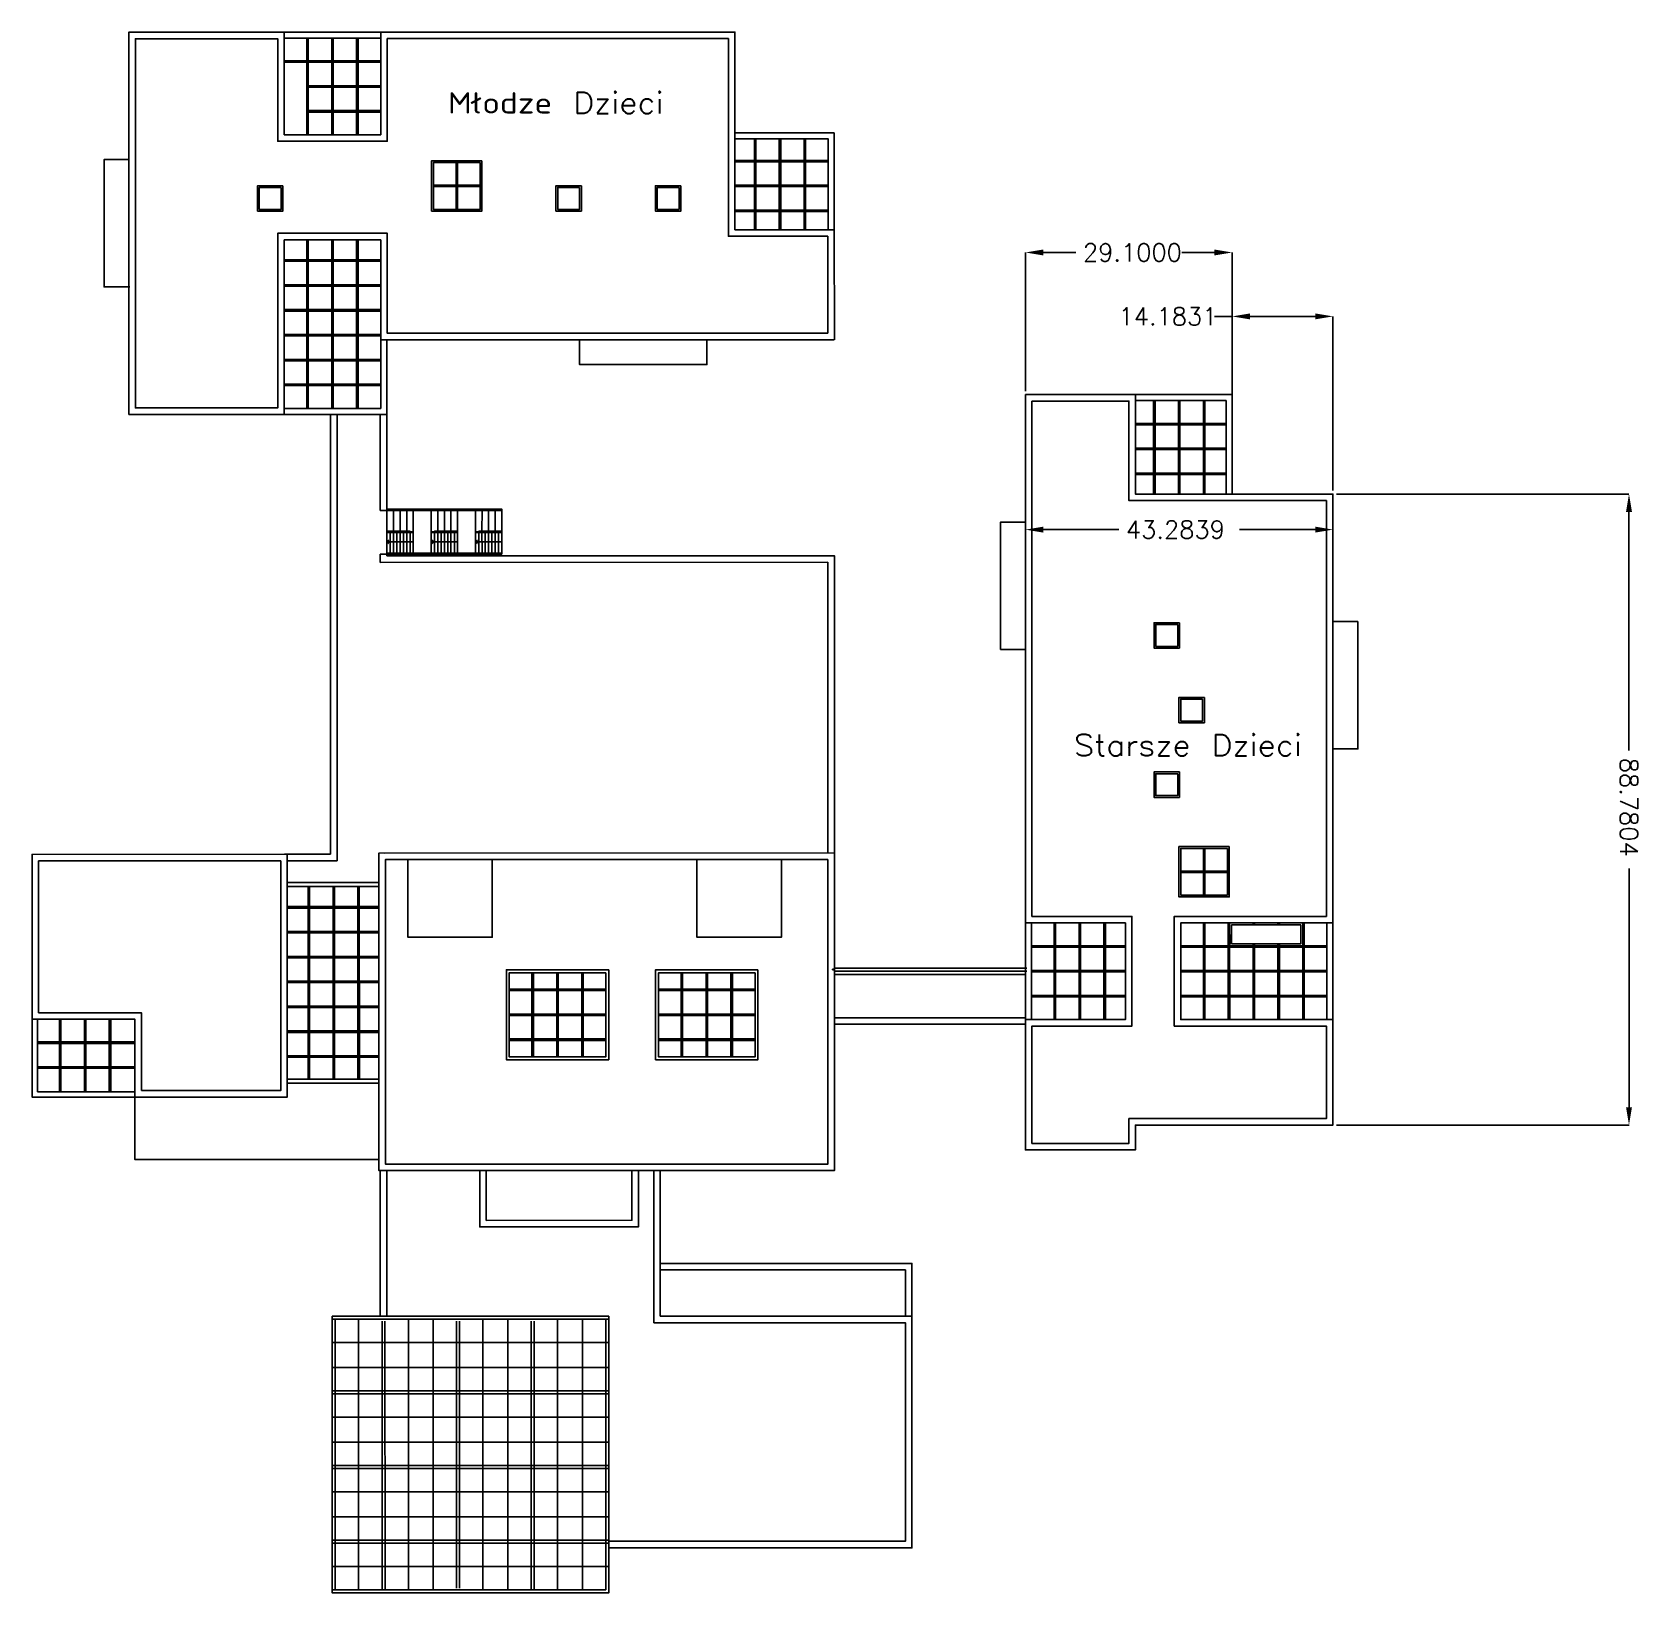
# Model space of a CAD drawing. Extents: x 126 to 1219, y 91 to 1021.
# Drawn here: x 491.3 to 717.3, y 239.1 to 458.7 of the extents above; entities that cross this region are included whole.
import ezdxf

# ---------------------------------------------------------------- set-up
doc = ezdxf.new("R2010")
doc.units = 0
doc.layers.get('0').update_dxf_attribs({"linetype": 'CONTINUOUS'})
doc.layers.get('DEFPOINTS').update_dxf_attribs({"linetype": 'CONTINUOUS'})
for name, color, linetype in [('-_C_-__CIANA_OS_ONOWA_1', 250, 'CONTINUOUS'), ('-_C_-_WIDOK_RZUT', 253, 'CONTINUOUS'), ('-_D_-_WIDOK_DACH_W', 130, 'CONTINUOUS'), ('-_D_-_WIDOK_DACH_W_CIENKA', 8, 'CONTINUOUS'), ('_B_WIDOK', 9, 'CONTINUOUS'), ('DIMENSION', 3, 'CONTINUOUS')]:
    doc.layers.add(name, color=color, linetype=linetype)
doc.styles.get("Standard").update_dxf_attribs({"font": 'txt.shx'})
doc.dimstyles.get("Standard").update_dxf_attribs({"dimscale": 100, "dimtxt": 2.5, "dimasz": 2.5, "dimexe": 0, "dimexo": 0.5, "dimgap": 1, "dimtad": 0, "dimtoh": 1, "dimzin": 0, "dimcen": 2.5, "dimazin": 3, "dimtfac": 1, "dimtofl": 0, "dimtmove": 0, "dimatfit": 3})

msp = doc.modelspace()

# ---------------------------------------------------------------- texts
at = {"linetype": 'CONTINUOUS', "width": 1.1}
for s, p in [('Młodze Dzieci', (549.805978, 447.270339)), ('Starsze Dzieci', (637.917547, 356.87468))]:
    msp.add_text(s, height=3, dxfattribs=at).set_placement(p)

# ---------------------------------------------------------------- blocks, each defined once
blk = doc.blocks.new('*D25')
at = {"layer": 'DEFPOINTS', "color": 0}
for p in [(674.37683, 393.721308), (674.380629, 304.94087), (716.047254, 304.942653)]:
    blk.add_point(p, dxfattribs=at)
at = {"layer": 'DIMENSION', "color": 0}
for p, q in [((674.87683, 393.721329), (716.043454, 393.723091)), ((716.043561, 391.223091), (716.044999, 357.624539)), ((716.047147, 307.442653), (716.045709, 341.041205)), ((674.880629, 304.940891), (716.047254, 304.942653))]:
    blk.add_line(p, q, dxfattribs=at)
for points in [[(716.460228, 391.223109), (715.626895, 391.223073), (716.043454, 393.723091)], [(715.63048, 307.442635), (716.463813, 307.442671), (716.047254, 304.942653)]]:
    blk.add_solid(points, dxfattribs=at)
at = {"layer": 'DIMENSION', "color": 0, "linetype": 'CONTINUOUS'}
blk.add_text('88.7804', height=2.5, rotation=270.002452, dxfattribs=at).set_placement((714.795042, 356.624485))
blk = doc.blocks.new('*D35')
at = {"layer": 'DEFPOINTS', "color": 0}
for p in [(660.193704, 418.721308), (660.193704, 393.721308), (674.37683, 393.721308)]:
    blk.add_point(p, dxfattribs=at)
at = {"layer": 'DIMENSION', "color": 0}
for p, q in [((660.193704, 418.721308), (657.693704, 418.721308)), ((660.193704, 394.221308), (660.193704, 418.721308)), ((671.87683, 418.721308), (662.693704, 418.721308)), ((674.37683, 394.221308), (674.37683, 418.721308))]:
    blk.add_line(p, q, dxfattribs=at)
for points in [[(662.693704, 419.137975), (662.693704, 418.304641), (660.193704, 418.721308)], [(671.87683, 418.304641), (671.87683, 419.137975), (674.37683, 418.721308)]]:
    blk.add_solid(points, dxfattribs=at)
at = {"layer": 'DIMENSION', "color": 0, "linetype": 'CONTINUOUS'}
blk.add_text('14.1831', height=2.5, dxfattribs=at).set_placement((644.193704, 417.471308))
blk = doc.blocks.new('*D39')
at = {"layer": 'DEFPOINTS', "color": 0}
for p in [(660.192906, 427.719079), (631.092887, 407.719079), (660.192906, 407.717475)]:
    blk.add_point(p, dxfattribs=at)
at = {"layer": 'DIMENSION', "color": 0}
for p, q in [((631.092887, 408.219079), (631.092887, 427.719079)), ((633.592887, 427.719079), (638.184563, 427.719079)), ((657.692906, 427.719079), (653.10123, 427.719079)), ((660.192906, 408.217475), (660.192906, 427.719079))]:
    blk.add_line(p, q, dxfattribs=at)
for points in [[(633.592887, 428.135746), (633.592887, 427.302412), (631.092887, 427.719079)], [(657.692906, 427.302412), (657.692906, 428.135746), (660.192906, 427.719079)]]:
    blk.add_solid(points, dxfattribs=at)
at = {"layer": 'DIMENSION', "color": 0, "linetype": 'CONTINUOUS'}
blk.add_text('29.1000', height=2.5, dxfattribs=at).set_placement((639.184563, 426.469079))
blk = doc.blocks.new('*D41')
at = {"layer": 'DEFPOINTS', "color": 0}
for p in [(631.092887, 407.716229), (674.37683, 393.721308), (674.37683, 388.721308)]:
    blk.add_point(p, dxfattribs=at)
at = {"layer": 'DIMENSION', "color": 0}
for p, q in [((631.092887, 407.216229), (631.092887, 388.721308)), ((674.37683, 393.221308), (674.37683, 388.721308)), ((633.592887, 388.721308), (644.234858, 388.721308)), ((671.87683, 388.721308), (661.234858, 388.721308))]:
    blk.add_line(p, q, dxfattribs=at)
for points in [[(633.592887, 389.137975), (633.592887, 388.304641), (631.092887, 388.721308)], [(671.87683, 388.304641), (671.87683, 389.137975), (674.37683, 388.721308)]]:
    blk.add_solid(points, dxfattribs=at)
at = {"layer": 'DIMENSION', "color": 0, "linetype": 'CONTINUOUS'}
blk.add_text('43.2839', height=2.5, dxfattribs=at).set_placement((645.234858, 387.471308))

# ---------------------------------------------------------------- dimensions: what is measured, and where the dimension line sits
at = {"layer": 'DIMENSION'}
for base, p1, p2, picture, middle in [((660.192906, 427.719079), (631.092887, 407.719079), (660.192906, 407.717475), '*D39', (645.642897, 427.719079)), ((660.193704, 418.721308), (674.37683, 393.721308), (660.193704, 393.721308), '*D35', (650.443704, 418.721308)), ((674.37683, 388.721308), (631.092887, 407.716229), (674.37683, 393.721308), '*D41', (652.734858, 388.721308))]:
    dim = msp.add_linear_dim(base=base, p1=p1, p2=p2, dimstyle='STANDARD', override={"dimscale": 1, "dimlfac": 1, "dimsah": 1, "dimtolj": 1}, dxfattribs=at)
    dim.commit()
    dim.dimension.update_dxf_attribs({"geometry": picture, "text_midpoint": middle})
dim = msp.add_linear_dim(base=(716.047254, 304.942653), p1=(674.37683, 393.721308), p2=(674.380629, 304.94087), angle=270.002452, dimstyle='STANDARD', override={"dimscale": 1, "dimlfac": 1, "dimsah": 1, "dimtolj": 1}, dxfattribs=at)
dim.commit()
dim.dimension.update_dxf_attribs({"geometry": '*D25', "text_midpoint": (716.045354, 349.332872)})

# ---------------------------------------------------------------- linework, layer by layer
at = {"layer": '-_C_-__CIANA_OS_ONOWA_1'}
msp.add_lwpolyline([(603.946304, 326.784724), (603.9463, 326.874469), (604.196275, 326.87448), (604.196279, 326.784735)], close=True, dxfattribs=at)
at = {"layer": '-_C_-_WIDOK_RZUT'}
for points in [[(533.276577, 404.934756), (533.280012, 343.034678)], [(534.195056, 404.934795), (534.197794, 342.116975)], [(540.277307, 404.93506), (540.275824, 391.411356)], [(541.195049, 404.9351), (541.19384, 385.03566)], [(541.194208, 391.411395), (540.276546, 391.411356)], [(541.202152, 391.411395), (541.194023, 391.411395)], [(555.965932, 391.410872), (541.202152, 391.41098)], [(541.202161, 391.576782), (541.202161, 391.576782), (543.976495, 391.576901)], [(542.134989, 388.49412), (542.135042, 391.410737)], [(543.068321, 388.49416), (543.068375, 391.410777)], [(543.976495, 391.576901), (549.801699, 391.576978)], [(544.001654, 388.4942), (544.001707, 391.410817)], [(544.934986, 388.49424), (544.93504, 391.410857)], [(547.435397, 385.411016), (547.43514, 391.410964)], [(548.368406, 388.494387), (548.368459, 391.411004)], [(549.301738, 388.494427), (549.301792, 391.411044)], [(549.802153, 391.57715), (549.802153, 391.57715), (555.989433, 391.57754)], [(550.235071, 388.494467), (550.235124, 391.411084)], [(551.168403, 388.494507), (551.168457, 391.411124)], [(553.668634, 385.411283), (553.668377, 391.411231)], [(554.601645, 388.494654), (554.601697, 391.411271)], [(555.534977, 388.494693), (555.535029, 391.411311)], [(557.402263, 391.5776), (557.401759, 388.494898), (555.554752, 388.494819)], [(557.40227, 391.410934), (555.965932, 391.410872)], [(557.401759, 388.49491), (557.401627, 391.5776), (555.989433, 391.57754)], [(556.46831, 388.494733), (556.468361, 391.411351)], [(556.468426, 388.494858), (556.468478, 391.411476)], [(557.401642, 388.494773), (557.401694, 391.41139)], [(541.168488, 388.418167), (544.934989, 388.417686)], [(541.193851, 385.244083), (541.193712, 388.494079)], [(541.193851, 385.244083), (541.193712, 388.494079)], [(541.194157, 388.293078), (544.934995, 388.293238)], [(541.842034, 387.013937), (541.194212, 387.013909), (541.506701, 387.242412)], [(544.935049, 387.014069), (541.194212, 387.013909), (541.506721, 386.785435)], [(544.93505, 387.011474), (541.194212, 387.013909), (541.194212, 387.013909)], [(541.201576, 388.494123), (544.46832, 388.49422)], [(541.668455, 385.41077), (541.668455, 385.41077), (541.668323, 388.4941), (541.668323, 388.4941)], [(541.668323, 388.4941), (541.668323, 388.4941), (541.668455, 385.41077)], [(542.134989, 388.49412), (542.135121, 385.41079)], [(542.135121, 385.41079), (542.134989, 388.49412)], [(542.601787, 385.41081), (542.601787, 385.41081), (542.601655, 388.49414)], [(542.601655, 388.49414), (542.601655, 388.49414), (542.601787, 385.41081)], [(543.068321, 388.49416), (543.068453, 385.410829)], [(543.068453, 385.410829), (543.068321, 388.49416)], [(543.53512, 385.410849), (543.534987, 388.49418)], [(543.534987, 388.49418), (543.534987, 388.49418), (543.53512, 385.410849)], [(544.001654, 388.4942), (544.001654, 388.4942)], [(544.001786, 385.410869), (544.001654, 388.4942)], [(544.46845, 385.463589), (544.46845, 385.463589), (544.46832, 388.49422)], [(544.46832, 388.49422), (544.46832, 388.49422), (544.468452, 385.410889)], [(544.934986, 388.49424), (544.935118, 385.410909)], [(544.935118, 385.410909), (544.934986, 388.49424)], [(547.435269, 388.417367), (551.168407, 388.41689)], [(547.435274, 388.293345), (551.168412, 388.293505)], [(548.083151, 387.014204), (547.435329, 387.014177), (547.747819, 387.24268)], [(551.176167, 387.014337), (547.435329, 387.014177), (547.747838, 386.785702)], [(551.176167, 387.011742), (547.435329, 387.014177), (547.435329, 387.014177)], [(547.901872, 385.411036), (547.901872, 385.411036), (547.90174, 388.494367), (547.90174, 388.494367)], [(547.90174, 388.494367), (547.90174, 388.494367), (547.901872, 385.411036)], [(547.90174, 388.494367), (551.168403, 388.494307)], [(548.368406, 388.494387), (548.368538, 385.411056)], [(548.368538, 385.411056), (548.368406, 388.494387)], [(548.835204, 385.411076), (548.835204, 385.411076), (548.835072, 388.494407)], [(548.835072, 388.494407), (548.835072, 388.494407), (548.835204, 385.411076)], [(549.301738, 388.494427), (549.30187, 385.411096)], [(549.30187, 385.411096), (549.301738, 388.494427)], [(549.80174, 388.494448), (549.801648, 388.494448)], [(549.801648, 388.494448), (549.801648, 388.494331)], [(549.801648, 388.494331), (549.80178, 385.411118)], [(550.235203, 385.411136), (550.235071, 388.494467)], [(550.735112, 385.411158), (550.73498, 388.494488)], [(550.735159, 388.494488), (550.735112, 385.411158)], [(550.735137, 388.494208), (550.735159, 388.494488)], [(551.168403, 388.494507), (551.168535, 385.411176)], [(551.168535, 385.411176), (551.168403, 388.494507)], [(553.668506, 388.41657), (557.401745, 388.416093)], [(553.668511, 388.293612), (557.401651, 388.293772)], [(554.316388, 387.014471), (553.668566, 387.014443), (553.981056, 387.242947)], [(557.409405, 387.014604), (553.668566, 387.014443), (553.981075, 386.785969)], [(557.409405, 387.012009), (553.668566, 387.014443), (553.668566, 387.014443)], [(554.135111, 385.411303), (554.135111, 385.411303), (554.134979, 388.494634), (554.134979, 388.494634)], [(554.134979, 388.494634), (554.134979, 388.494634), (554.135111, 385.411303)], [(554.134979, 388.494634), (557.401642, 388.494573)], [(554.601645, 388.494654), (554.601777, 385.411323)], [(554.601777, 385.411323), (554.601645, 388.494654)], [(555.068443, 385.411343), (555.068443, 385.411343), (555.068311, 388.494674)], [(555.068311, 388.494674), (555.068311, 388.494674), (555.068443, 385.411343)], [(555.534977, 388.494693), (555.535109, 385.411363)], [(555.535109, 385.411363), (555.534977, 388.494693)], [(557.401759, 388.49491), (555.535094, 388.494818)], [(555.535226, 385.411488), (555.535094, 388.494818)], [(556.001892, 385.411508), (556.001892, 385.411508), (556.00176, 388.494838)], [(556.00176, 388.494838), (556.00176, 388.494838), (556.001892, 385.411508)], [(556.034978, 388.494715), (556.034887, 388.494715)], [(556.034887, 388.494715), (556.034887, 388.494598)], [(556.468442, 385.411403), (556.46831, 388.494733)], [(556.468426, 388.494858), (556.468558, 385.411528)], [(556.468558, 385.411528), (556.468426, 388.494858)], [(556.935224, 385.411548), (556.935092, 388.494878)], [(556.935092, 388.494878), (556.935092, 388.494878), (556.935224, 385.411548)], [(556.968376, 388.494475), (556.968397, 388.494755)], [(557.401774, 385.411443), (557.401642, 388.494773)], [(557.401898, 385.244902), (557.401751, 388.661565)], [(557.401759, 388.494898), (557.401759, 388.494898), (557.401891, 385.411568)], [(540.276086, 385.285613), (540.276136, 384.117878)], [(541.194471, 385.285653), (540.276808, 385.285613)], [(541.19384, 385.03566), (604.194285, 385.038357), (604.196083, 343.037911)], [(541.193849, 385.285659), (541.193849, 385.285659), (544.494292, 385.285801)], [(541.201796, 385.244083), (541.201789, 385.41075), (544.3099, 385.410883)], [(541.201794, 385.28566), (541.201794, 385.28566), (544.502237, 385.285801)], [(543.976122, 385.410868), (546.801783, 385.410989)], [(543.993846, 385.285779), (546.793843, 385.285899)], [(544.001791, 385.28578), (546.801788, 385.285899)], [(546.793843, 385.285899), (549.79384, 385.286028)], [(549.80178, 385.411118), (546.801783, 385.410989)], [(546.801788, 385.285899), (549.801785, 385.286028)], [(549.79384, 385.286028), (549.79384, 385.286028), (553.094284, 385.286169)], [(549.801785, 385.286028), (549.80178, 385.411118), (555.119981, 385.41147)], [(549.801785, 385.286028), (549.801785, 385.286028), (555.102343, 385.28638)], [(552.593839, 385.286147), (555.393836, 385.286267)], [(555.102343, 385.28638), (557.401896, 385.286478)], [(555.119981, 385.41147), (557.401891, 385.411568)], [(540.276136, 384.117878), (603.276582, 384.120575), (603.278333, 343.221156)], [(526.782227, 343.033985), (533.280012, 343.034678)], [(527.195714, 342.11626), (534.197794, 342.116975)], [(540.945652, 343.218487), (604.196075, 343.221195)], [(540.096636, 310.834698), (540.097162, 298.535062), (540.739242, 298.535092)], [(540.097096, 300.076826), (505.739202, 300.075355), (505.738826, 308.867198)], [(615.115027, 278.038413), (615.114708, 285.471714), (579.698194, 285.470199)], [(614.197286, 278.038374), (614.197007, 284.553934), (579.698233, 284.552457)]]:
    msp.add_lwpolyline(points, dxfattribs=at)
at = {"layer": '-_D_-_WIDOK_DACH_W'}
for points in [[(604.194258, 415.43775), (604.190746, 430.912786), (590.193972, 430.912186), (590.193388, 444.537368), (590.193388, 444.537368), (590.193388, 444.537368), (590.192781, 458.720494), (590.192781, 458.720494), (540.342833, 458.718359), (540.343451, 444.285029), (526.760131, 444.284447), (526.759513, 458.717776), (504.90955, 458.716841), (504.911826, 404.933536), (526.761816, 404.934472), (526.760764, 429.492792), (540.344084, 429.493374), (540.344686, 415.435018), (604.191408, 415.437749)], [(540.344084, 429.493374), (526.760751, 429.492792)], [(631.092887, 407.719079), (646.567923, 407.716892), (646.568522, 393.720117), (660.193704, 393.720701), (660.193704, 393.720701), (660.193704, 393.720701), (674.37683, 393.721308), (674.37683, 393.721308), (674.379413, 333.374208), (652.946048, 333.373291), (652.946646, 319.789973), (674.380008, 319.79089), (674.380629, 304.94087), (646.572268, 304.939663), (646.57242, 301.44292), (631.097549, 301.439049), (631.097399, 304.93899), (631.096763, 319.789036), (645.155009, 319.789637), (645.154428, 333.372949), (631.09607, 333.372347), (631.092887, 407.716229)], [(505.738826, 308.867198), (527.197168, 308.868116), (527.195705, 343.034526), (491.279146, 343.032988), (491.28014, 319.824716)], [(491.28014, 319.824716), (505.738357, 319.825335), (505.738826, 308.867198)], [(540.281802, 278.035191), (540.280926, 298.53507)], [(575.694213, 298.53654), (575.694628, 291.536725), (555.197965, 291.535789), (555.197551, 298.535811)], [(579.697493, 298.536705), (579.698264, 278.036882)], [(579.698264, 278.036758), (615.115027, 278.038413), (615.116422, 245.455102), (572.449798, 245.453276)]]:
    msp.add_lwpolyline(points, dxfattribs=at)
for points in [[(604.196075, 343.221195), (604.197988, 298.537807), (540.097162, 298.535062), (540.095249, 343.218451)], [(572.02967, 326.369833), (572.030177, 314.536512), (558.446861, 314.53593), (558.446354, 326.369252)], [(593.029653, 326.370733), (593.030159, 314.537411), (579.44683, 314.536829), (579.446323, 326.370151)], [(572.448409, 278.036568), (572.450076, 239.11994), (533.533449, 239.118274), (533.531783, 278.034902)]]:
    msp.add_lwpolyline(points, close=True, dxfattribs=at)
at = {"layer": '-_D_-_WIDOK_DACH_W_CIENKA', "linetype": 'CONTINUOUS'}
for points in [[(603.276308, 416.355453), (603.273213, 429.995004), (589.276269, 429.994405), (589.275646, 444.537328), (589.275078, 457.802714), (541.260614, 457.800658), (541.261232, 443.367326), (525.842428, 443.366666), (525.84181, 457.799994), (505.82733, 457.799138), (505.829529, 405.851318), (525.844034, 405.852175), (525.842982, 430.410495), (541.261787, 430.411155), (541.262389, 416.352799)], [(632.010667, 406.801208), (645.65022, 406.79928), (645.650819, 392.802336), (660.193743, 392.802958), (673.459127, 392.803526), (673.461632, 334.291912), (652.028266, 334.290994), (652.028945, 318.872191), (673.462305, 318.873109), (673.462847, 305.858573), (645.654485, 305.857364), (645.654638, 302.360433), (632.015252, 302.357021), (632.015141, 304.93903), (632.014545, 318.871332), (646.072791, 318.871934), (646.072131, 334.290731), (632.013773, 334.290129)], [(603.278372, 342.303414), (603.280207, 299.45551), (541.014866, 299.452844), (541.013031, 342.300748)], [(572.446319, 326.786518), (572.446861, 314.119864), (558.030212, 314.119246), (558.02967, 326.7859)], [(593.446301, 326.787417), (593.446843, 314.120763), (579.030181, 314.120145), (579.029639, 326.786799)]]:
    msp.add_lwpolyline(points, close=True, dxfattribs=at)
at = {"layer": '-_D_-_WIDOK_DACH_W_CIENKA'}
for points in [[(526.759513, 458.717776), (540.342833, 458.718358)], [(526.759549, 457.867764), (540.342869, 457.868345)], [(529.951073, 457.8679), (529.951654, 444.284584)], [(530.151073, 457.867909), (530.151654, 444.284592)], [(533.451069, 457.86805), (533.451651, 444.284734)], [(533.651069, 457.868059), (533.651651, 444.284742)], [(536.951066, 457.8682), (536.951647, 444.284884)], [(537.151066, 457.868209), (537.151647, 444.284892)], [(540.343006, 454.676682), (526.759686, 454.6761)], [(540.343014, 454.476682), (526.759694, 454.4761)], [(540.343156, 451.176685), (529.951359, 451.17624)], [(540.343164, 450.976685), (529.951368, 450.97624)], [(540.343305, 447.676689), (529.951509, 447.676244)], [(540.343314, 447.476689), (529.951518, 447.476244)], [(590.193388, 444.537368), (604.190163, 444.53777)], [(590.193413, 443.687357), (603.340188, 443.687733), (603.340735, 430.912749)], [(592.948392, 443.687435), (592.948939, 430.912304)], [(593.148392, 443.687442), (593.148939, 430.912313)], [(596.448388, 443.687536), (596.448935, 430.912454)], [(596.552294, 430.912459), (596.551747, 443.687539)], [(596.648388, 443.687542), (596.648935, 430.912463)], [(599.948385, 443.687636), (599.948932, 430.912604)], [(600.148385, 443.687642), (600.148932, 430.912613)], [(604.190163, 444.53777), (604.190746, 430.912776)], [(504.910278, 440.783512), (501.410283, 440.783362), (501.41105, 422.866713), (505.044378, 422.866869)], [(603.340317, 440.679393), (590.193553, 440.67883)], [(603.340326, 440.479393), (590.193562, 440.47883)], [(603.340467, 437.179396), (590.193703, 437.178833)], [(603.340475, 436.979397), (590.193712, 436.978834)], [(603.340617, 433.6794), (590.193853, 433.678837)], [(603.340625, 433.4794), (590.193862, 433.478837)], [(529.952288, 429.492929), (529.953303, 405.784621)], [(530.152287, 429.492937), (530.153302, 405.784629)], [(533.452284, 429.493079), (533.453299, 405.784771)], [(533.652284, 429.493087), (533.653299, 405.784779)], [(536.952281, 429.493228), (536.953296, 405.78492)], [(537.15228, 429.493237), (537.153295, 405.784929)], [(540.344204, 426.67671), (526.760885, 426.676128)], [(540.344213, 426.47671), (526.760893, 426.476128)], [(540.344354, 423.176713), (526.761035, 423.176132)], [(540.344363, 422.976713), (526.761043, 422.976132)], [(540.344504, 419.676717), (526.761184, 419.676135)], [(540.344513, 419.476717), (526.761193, 419.476135)], [(540.344654, 416.17672), (526.761334, 416.176139)], [(540.344663, 415.97672), (526.761343, 415.976139)], [(540.344686, 415.435018), (540.345099, 405.785066), (526.761779, 405.784484)], [(541.1946, 415.435054), (541.195049, 404.935101), (526.761816, 404.934472)], [(586.261305, 415.436982), (586.261455, 411.937002), (568.344806, 411.936235), (568.344656, 415.436215)], [(540.344804, 412.676724), (526.761484, 412.676142)], [(540.344812, 412.476724), (526.761493, 412.476142)], [(540.344954, 409.176727), (526.761634, 409.176146)], [(540.344962, 408.976727), (526.761642, 408.976146)], [(660.192906, 407.717475), (646.567913, 407.716892)], [(659.343691, 393.720653), (659.342944, 406.867428), (646.56796, 406.866881)], [(649.13461, 406.866991), (649.135173, 393.720227)], [(649.33461, 406.866999), (649.335173, 393.720236)], [(652.634607, 406.867141), (652.63517, 393.720377)], [(652.834607, 406.867149), (652.83517, 393.720386)], [(656.134603, 406.867291), (656.135166, 393.720527)], [(656.334603, 406.867299), (656.335166, 393.720536)], [(660.193704, 393.720701), (660.192906, 407.717475)], [(659.343125, 403.675624), (646.568096, 403.675077)], [(659.343137, 403.475625), (646.568105, 403.475078)], [(659.343325, 400.175628), (646.568246, 400.175081)], [(646.56825, 400.078439), (659.343329, 400.078986)], [(659.343335, 399.975628), (646.568255, 399.975081)], [(659.343523, 396.675631), (646.568396, 396.675084)], [(659.343535, 396.475632), (646.568405, 396.475085)], [(631.093668, 389.786125), (627.593675, 389.785976), (627.594442, 371.869327), (631.094435, 371.869477)], [(631.093655, 389.786125), (627.593675, 389.785976), (627.594442, 371.869327), (631.094422, 371.869477)], [(674.377562, 375.790833), (677.877542, 375.790982), (677.878309, 357.874334), (674.378328, 357.874186)], [(540.189335, 339.079964), (527.195874, 339.07939)], [(540.095877, 338.496609), (527.195899, 338.496057)], [(530.135431, 338.496183), (530.136591, 311.41761)], [(530.335431, 338.496191), (530.336591, 311.417618)], [(533.635428, 338.496333), (533.636587, 311.417765)], [(533.835428, 338.496341), (533.836587, 311.417773)], [(537.135424, 338.496482), (537.136584, 311.417919)], [(537.335424, 338.496491), (537.336584, 311.417928)], [(540.096009, 335.679945), (527.19602, 335.679393)], [(540.096016, 335.479945), (527.196029, 335.479393)], [(631.096618, 319.789027), (631.096037, 333.372347)], [(631.946629, 319.789064), (631.946047, 333.372383)], [(635.137711, 333.37252), (635.138292, 319.7892)], [(635.337711, 333.372529), (635.338292, 319.789209)], [(638.637707, 333.37267), (638.638289, 319.78935)], [(638.837707, 333.372678), (638.838289, 319.789359)], [(642.137704, 333.37282), (642.138285, 319.7895)], [(642.337704, 333.372828), (642.338285, 319.789508)], [(656.13776, 333.373419), (656.138341, 319.790099)], [(656.33776, 333.373428), (656.338341, 319.790108)], [(659.637756, 333.373569), (659.638338, 319.790249)], [(659.837756, 333.373577), (659.838338, 319.790258)], [(663.137753, 333.373719), (663.137765, 333.095317)], [(663.337753, 333.373727), (663.337765, 333.095326)], [(663.879456, 333.373751), (673.529408, 333.374164), (673.529989, 319.790844)], [(666.637749, 333.373869), (666.637761, 333.095467)], [(666.837749, 333.373877), (666.837761, 333.095476)], [(670.137746, 333.374018), (670.138327, 319.790699)], [(670.337746, 333.374027), (670.338327, 319.790707)], [(674.379413, 333.374208), (674.380008, 319.79089)], [(540.096159, 332.179949), (527.19617, 332.179396)], [(540.096166, 331.979949), (527.196178, 331.979397)], [(540.096196, 331.278715), (540.097042, 310.834698)], [(631.946184, 330.18058), (645.154564, 330.181145)], [(652.94619, 330.181479), (673.529544, 330.18236)], [(663.137878, 330.460317), (663.138334, 319.790399)], [(663.337877, 330.460325), (663.338334, 319.790408)], [(666.637874, 330.460467), (666.638331, 319.790549)], [(666.837874, 330.460475), (666.838331, 319.790557)], [(540.096308, 328.679952), (527.19632, 328.6794)], [(540.096315, 328.479952), (527.196328, 328.4794)], [(631.946193, 329.98058), (645.154573, 329.981146)], [(652.946198, 329.981479), (673.529553, 329.98236)], [(561.638021, 326.369389), (561.638527, 314.536067)], [(561.838021, 326.369397), (561.838527, 314.536076)], [(565.138016, 326.369538), (565.138522, 314.536217)], [(565.338015, 326.369547), (565.338522, 314.536225)], [(568.638012, 326.369688), (568.638519, 314.536367)], [(568.838012, 326.369697), (568.838519, 314.536375)], [(582.637993, 326.370288), (582.6385, 314.536966)], [(582.837993, 326.370296), (582.8385, 314.536975)], [(586.137993, 326.370437), (586.1385, 314.537116)], [(586.337993, 326.370446), (586.338499, 314.537125)], [(589.637993, 326.370587), (589.638499, 314.537266)], [(589.837993, 326.370596), (589.838499, 314.537274)], [(631.946334, 326.680583), (645.154714, 326.681149)], [(631.946343, 326.480584), (645.154723, 326.481149)], [(652.946343, 326.681482), (673.529694, 326.682364)], [(652.946352, 326.481483), (673.529703, 326.482364)], [(540.096458, 325.179956), (527.19647, 325.179403)], [(540.096465, 324.979956), (527.196478, 324.979404)], [(572.029771, 324.053169), (558.446453, 324.052588)], [(572.029778, 323.853169), (558.446462, 323.852588)], [(593.029742, 324.054068), (579.446422, 324.053487)], [(593.029749, 323.854068), (579.446431, 323.853487)], [(540.096608, 321.679959), (527.196619, 321.679407)], [(540.096615, 321.479959), (527.196628, 321.479407)], [(631.946484, 323.180587), (645.154864, 323.181152)], [(631.946492, 322.980587), (645.154872, 322.981153)], [(652.946498, 323.181486), (673.529844, 323.182367)], [(652.946506, 322.981486), (673.529852, 322.982367)], [(491.28014, 319.824716), (491.280609, 308.866579), (505.738826, 308.867198)], [(492.046777, 319.824749), (492.047269, 309.633092)], [(492.046806, 319.824751), (492.047242, 309.633094), (502.238797, 309.633529)], [(495.138228, 319.824881), (495.138664, 309.633225)], [(495.338227, 319.82489), (495.338664, 309.633233)], [(498.638224, 319.825031), (498.63866, 309.633375)], [(498.838224, 319.82504), (498.83866, 309.633383)], [(502.13822, 319.825181), (502.138657, 309.633525)], [(502.33822, 319.82519), (502.338657, 309.633533)], [(572.029921, 320.553173), (558.446603, 320.552591)], [(572.029928, 320.353173), (558.446612, 320.352591)], [(593.029892, 320.554072), (579.446572, 320.55349)], [(593.029899, 320.354072), (579.446581, 320.35349)], [(505.738494, 316.633672), (492.046931, 316.633085)], [(505.738502, 316.433672), (492.046941, 316.433086)], [(540.096758, 318.179963), (527.196769, 318.17941)], [(540.096765, 317.979963), (527.196778, 317.979411)], [(572.030071, 317.053176), (558.446753, 317.052595)], [(572.030078, 316.853176), (558.446762, 316.852595)], [(593.030042, 317.054075), (579.446722, 317.053494)], [(593.030049, 316.854075), (579.44673, 316.853494)], [(540.096908, 314.679966), (527.196919, 314.679414)], [(540.096915, 314.479966), (527.196928, 314.479414)], [(505.738643, 313.133675), (492.047092, 313.133089)], [(505.738652, 312.933675), (492.047101, 312.933089)], [(540.097018, 311.418051), (527.197639, 311.417479)], [(540.097641, 310.834698), (527.197664, 310.834146)], [(505.738793, 309.633679), (492.047242, 309.633092)]]:
    msp.add_lwpolyline(points, dxfattribs=at)
for points in [[(526.759686, 454.6761), (526.760131, 444.284447), (529.951654, 444.284584), (529.951209, 454.676237)], [(554.588693, 440.614074), (554.588996, 433.540528), (547.515417, 433.540225), (547.515114, 440.613771)], [(554.343603, 440.368964), (554.343884, 433.785617), (547.760506, 433.785335), (547.760224, 440.368682)], [(551.151946, 440.219169), (551.151946, 440.219169), (551.152221, 433.78548), (550.952221, 433.785472), (550.951939, 440.368819), (551.151939, 440.368827), (551.151946, 440.219169)], [(526.588873, 437.112879), (526.589026, 433.539347), (523.015481, 433.539194), (523.015328, 437.112726)], [(526.343782, 436.867767), (526.343914, 433.784437), (523.260572, 433.784305), (523.26044, 436.867635)], [(554.1941, 436.977284), (554.1941, 436.977284), (547.760411, 436.977009), (547.760402, 437.177008), (554.343749, 437.17729), (554.343758, 436.97729), (554.1941, 436.977284)], [(568.588828, 437.114677), (568.588981, 433.541145), (565.015436, 433.540992), (565.015283, 437.114524)], [(568.343737, 436.869565), (568.343869, 433.786235), (565.260527, 433.786103), (565.260395, 436.869433)], [(582.588815, 437.115276), (582.588968, 433.541745), (579.015424, 433.541592), (579.015271, 437.115123)], [(582.343724, 436.870164), (582.343856, 433.786834), (579.260514, 433.786702), (579.260382, 436.870032)], [(652.772683, 375.618343), (652.772836, 372.044811), (649.199291, 372.044658), (649.199138, 375.61819)], [(652.527592, 375.373231), (652.527724, 372.289901), (649.444382, 372.289769), (649.44425, 375.373099)], [(656.273141, 365.118503), (656.273294, 361.544972), (652.699751, 361.544819), (652.699598, 365.11835)], [(656.028051, 364.873391), (656.028183, 361.790061), (652.94484, 361.789929), (652.944708, 364.873259)], [(652.773582, 354.618364), (652.773735, 351.044832), (649.20019, 351.044679), (649.200037, 354.618211)], [(652.528491, 354.373252), (652.528623, 351.289922), (649.445281, 351.28979), (649.445149, 354.37312)], [(659.774056, 344.118674), (659.774359, 337.045126), (652.70078, 337.044823), (652.700477, 344.118371)], [(659.528965, 343.873562), (659.529247, 337.290217), (652.945869, 337.289935), (652.945587, 343.87328)], [(656.337308, 343.723769), (656.337308, 343.723769), (656.337584, 337.29008), (656.137584, 337.290072), (656.137302, 343.873417), (656.337302, 343.873425), (656.337308, 343.723769)], [(544.170695, 342.300883), (544.171163, 331.368636), (556.046142, 331.369144), (556.045674, 342.301392)], [(584.862316, 342.302625), (584.862784, 331.370378), (596.737762, 331.370886), (596.737294, 342.303134)], [(659.379464, 340.481882), (659.379464, 340.481882), (652.945775, 340.481607), (652.945767, 340.681607), (659.529112, 340.681889), (659.529121, 340.481889), (659.379464, 340.481882)], [(670.137746, 333.374018), (670.137883, 330.182215), (659.837893, 330.181774), (659.837756, 333.373577)], [(669.859356, 333.095605), (669.859469, 330.460604), (660.116282, 330.460187), (660.11617, 333.095188)]]:
    msp.add_lwpolyline(points, close=True, dxfattribs=at)
at = {"layer": '-_D_-_WIDOK_DACH_W_CIENKA', "linetype": 'CONTINUOUS'}
for points in [[(506.656529, 309.784979), (526.279386, 309.78582), (526.278002, 342.116744), (492.196926, 342.115285), (492.197841, 320.742498)], [(492.197841, 320.742498), (506.65606, 320.743117), (506.656529, 309.784979)], [(541.198442, 278.03523), (541.198668, 298.53511)], [(576.611956, 298.536594), (576.612425, 290.619025), (554.280279, 290.618006), (554.279808, 298.535756)], [(578.77975, 298.53667), (578.780561, 277.118978)], [(572.448406, 278.036566), (533.531783, 278.034902)], [(533.53183, 278.034902), (533.533496, 239.118272)], [(572.448409, 278.036568), (572.450072, 239.119939)], [(572.448424, 277.6199), (533.531801, 277.618236)], [(533.948469, 277.618252), (533.9501, 239.534958)], [(537.240127, 277.618393), (537.24176, 239.535099)], [(540.531807, 277.368534), (540.533425, 239.53524)], [(540.948473, 277.368552), (540.950093, 239.535258)], [(544.240124, 277.618692), (544.241756, 239.535399)], [(547.740119, 277.618842), (547.741751, 239.535549)], [(551.031794, 277.368983), (551.033402, 239.785691)], [(551.448461, 277.369001), (551.45007, 239.785709)], [(554.74011, 277.619142), (554.741742, 239.535848)], [(558.240106, 277.619292), (558.241739, 239.535998)], [(561.531784, 277.369433), (561.533402, 239.536139)], [(561.94845, 277.369451), (561.95007, 239.536157)], [(565.240099, 277.619591), (565.241732, 239.536298)], [(568.740096, 277.619741), (568.741728, 239.536446)], [(572.031759, 277.619882), (572.033388, 239.536587)], [(578.780561, 277.118978), (614.197325, 277.120628), (614.198642, 246.372804), (572.449758, 246.371016)], [(572.448565, 274.328237), (533.531942, 274.326572)], [(572.448715, 270.82824), (533.532092, 270.826576)], [(572.448856, 267.536577), (533.532233, 267.534912)], [(572.448873, 267.119911), (533.532251, 267.118246)], [(572.449014, 263.828247), (533.532392, 263.826583)], [(572.449164, 260.328251), (533.532541, 260.326586)], [(572.449305, 257.036587), (533.532682, 257.034923)], [(572.449323, 256.619921), (533.5327, 256.618257)], [(572.449464, 253.328258), (533.532841, 253.326593)], [(572.449614, 249.828261), (533.532991, 249.826597)], [(572.449755, 246.536598), (533.533132, 246.534933)], [(572.449773, 246.119932), (533.53315, 246.118267)], [(572.449913, 242.828268), (533.533291, 242.826604)], [(572.033388, 239.536587), (533.533432, 239.53494)], [(572.450072, 239.119939), (533.533449, 239.118274)]]:
    msp.add_lwpolyline(points, dxfattribs=at)
at = {"layer": '_B_WIDOK'}
for points in [[(504.910278, 440.783512), (501.410283, 440.783362), (501.41105, 422.866713), (504.911045, 422.866863)], [(586.261305, 415.436995), (586.261455, 411.937002), (568.344806, 411.936235), (568.344656, 415.436228)], [(540.734965, 391.411375), (541.194023, 391.411395)], [(631.279644, 327.039036), (604.196263, 327.037877)], [(631.096308, 327.039028), (604.196263, 327.037877)], [(631.279664, 326.580703), (604.196283, 326.579544)], [(631.096347, 326.121288), (604.196302, 326.120136)], [(604.196588, 320.03896), (631.096599, 320.040112)], [(604.196627, 319.121218), (631.096638, 319.12237)], [(604.196627, 319.121218), (631.096638, 319.12237)]]:
    msp.add_lwpolyline(points, dxfattribs=at)

msp.set_redraw_order([(e.dxf.handle, doc.entitydb.next_handle()) for e in msp.query("TEXT MTEXT ATTDEF DIMENSION ARC_DIMENSION")])  # texts and dimensions are drawn at this point

doc.saveas('drawing.dxf')
